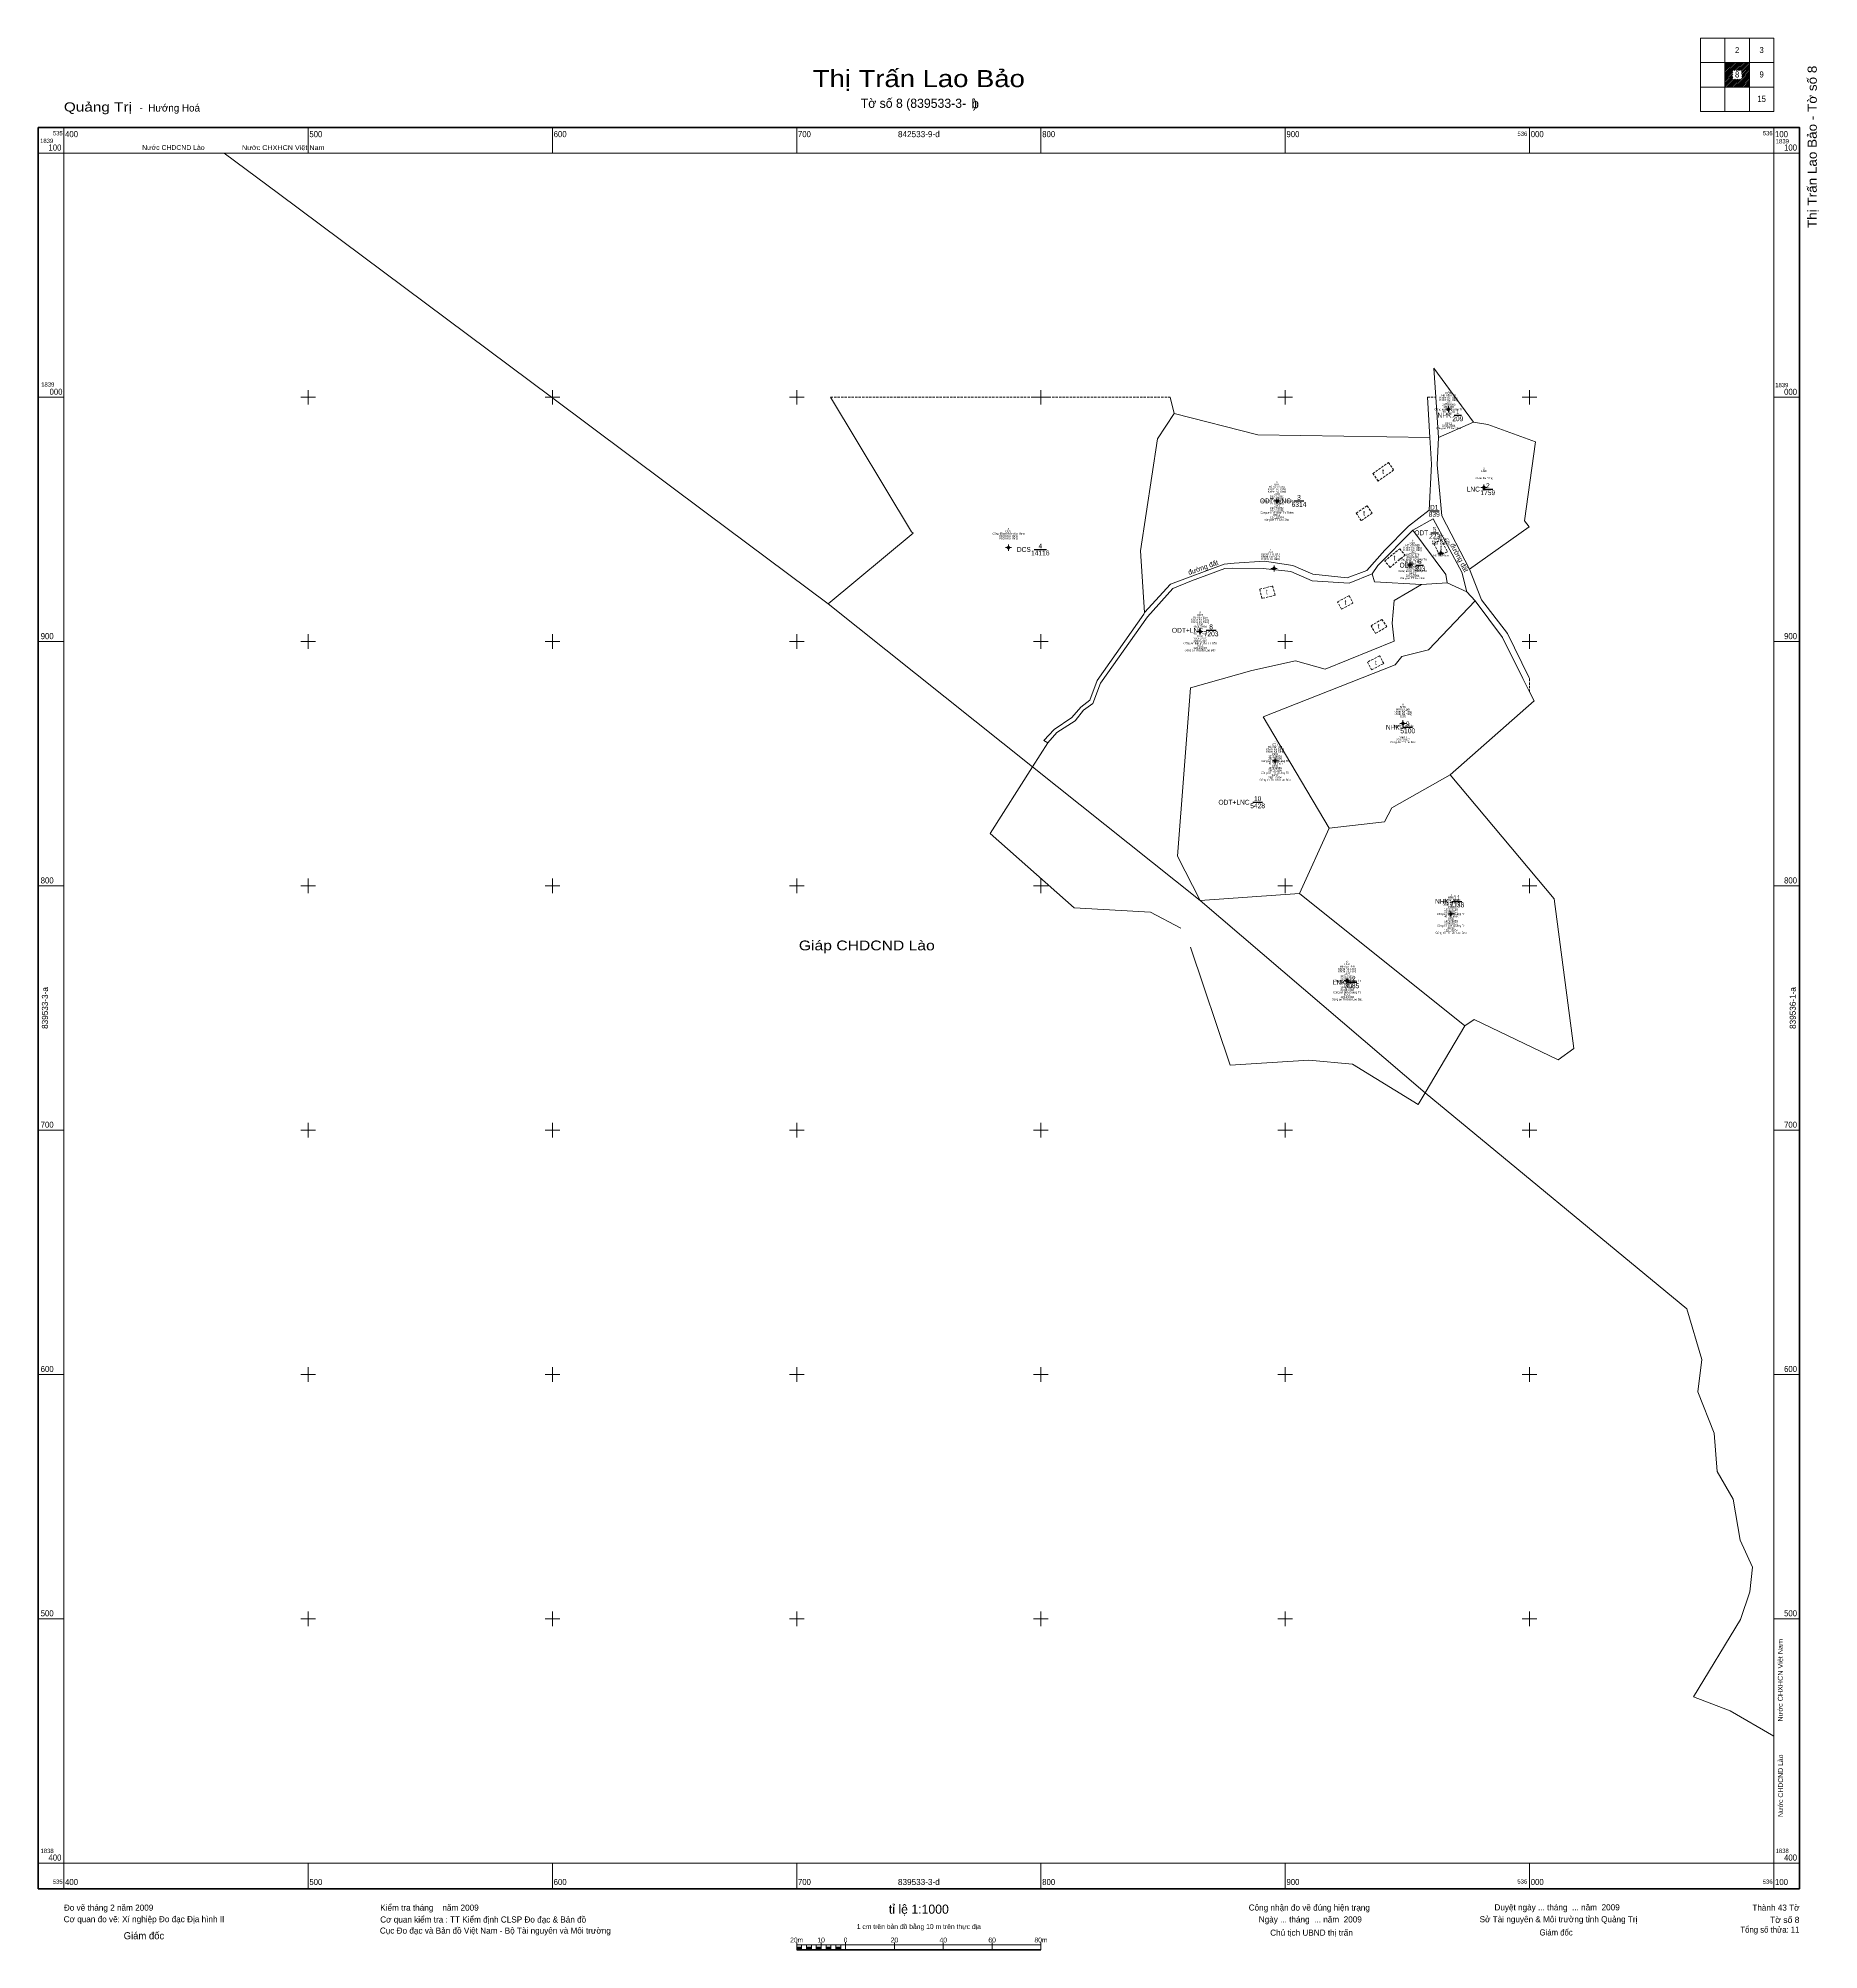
# Model space of a CAD drawing. Header units: metres. Extents: x 535390 to 536118, y 1838364 to 1839147.
import ezdxf
from ezdxf.enums import TextEntityAlignment as Align

# ---------------------------------------------------------------- set-up
doc = ezdxf.new("R2010")
doc.units = ezdxf.units.M
doc.header["$LTSCALE"] = 0.32
doc.header["$PDMODE"] = 32
doc.header["$PDSIZE"] = 0.16
doc.linetypes.add('MEDIUM_DASHED', pattern=[4.5, 3, -1.5])
for name, color, linetype, lineweight in [('10', 7, 'Continuous', 13), ('11', 7, 'Continuous', 13), ('13', 7, 'Continuous', 25), ('14', 7, 'MEDIUM_DASHED', 13), ('23', 7, 'Continuous', 13), ('25', 7, 'MEDIUM_DASHED', 13), ('40', 7, 'Continuous', 13), ('63', 7, 'Continuous', 13)]:
    doc.layers.add(name, color=color, linetype=linetype, lineweight=lineweight)
for name, color, linetype in [('15', 7, 'Continuous'), ('16', 7, 'Continuous'), ('28', 7, 'Continuous'), ('41', 7, 'Continuous'), ('58', 7, 'Continuous')]:
    doc.layers.add(name, color=color, linetype=linetype)

msp = doc.modelspace()

# ---------------------------------------------------------------- hatches: boundary and pattern name
at = {"layer": '11'}
for points in [[(535967.01, 1838995.1, 1), (535966.71, 1838995.1, 1)], [(535981.5, 1838963.11, 1), (535981.2, 1838963.11, 1)], [(535896.71, 1838957.6, 1), (535896.41, 1838957.6, 1)], [(535786.82, 1838938.47, 1), (535786.52, 1838938.47, 1)], [(535895.55, 1838929.97, 1), (535895.25, 1838929.97, 1)], [(535951.17, 1838931.38, 1), (535950.87, 1838931.38, 1)], [(535963.87, 1838936.24, 1), (535963.57, 1838936.24, 1)], [(535865.29, 1838904.15, 1), (535864.99, 1838904.15, 1)], [(535948.33, 1838866.54, 1), (535948.03, 1838866.54, 1)], [(535895.97, 1838851.13, 1), (535895.67, 1838851.13, 1)], [(535967.99, 1838788.51, 1), (535967.69, 1838788.51, 1)], [(535925.49, 1838761.14, 1), (535925.19, 1838761.14, 1)]]:
    msp.add_hatch(color=256, dxfattribs=at).paths.add_polyline_path(points)
at = {"layer": '63'}
for points in [[(535700, 1838364.5), (535700, 1838365.5), (535702, 1838365.5), (535702, 1838364.5)], [(535704, 1838364.5), (535704, 1838365.5), (535706, 1838365.5), (535706, 1838364.5)], [(535708, 1838364.5), (535708, 1838365.5), (535710, 1838365.5), (535710, 1838364.5)], [(535712, 1838364.5), (535712, 1838365.5), (535714, 1838365.5), (535714, 1838364.5)], [(535716, 1838364.5), (535716, 1838365.5), (535718, 1838365.5), (535718, 1838364.5)]]:
    msp.add_hatch(color=256, dxfattribs=at).paths.add_polyline_path(points)

# ---------------------------------------------------------------- linework, layer by layer
at = {"layer": '10'}
for p, q in [((535960.88, 1839011.97), (535977.01, 1838989.83)), ((535854.45, 1838993.37), (535852.91, 1839000)), ((535854.45, 1838993.37), (535888.76, 1838984.59)), ((535958.17, 1839000), (535959.17, 1838983.56)), ((535959.17, 1838983.56), (535888.76, 1838984.59)), ((535962.7, 1838983.51), (535977.01, 1838989.83)), ((535975.35, 1838929.63), (535999.87, 1838946.96)), ((535712.84, 1838915.47), (535747.69, 1838944.41)), ((535966.28, 1838924.11), (535955.75, 1838923.37)), ((535966.28, 1838924.11), (535974.38, 1838920.4)), ((535974.38, 1838920.4), (535972.28, 1838928.44)), ((535977.73, 1838916.72), (535974.38, 1838920.4)), ((536001.89, 1838875.73), (535967.54, 1838845.53)), ((536001.89, 1838875.73), (536000, 1838879.48)), ((535801.11, 1838859.53), (535802.78, 1838858.61)), ((535796.52, 1838848.78), (535802.78, 1838858.61)), ((536010.03, 1838794.75), (535967.54, 1838845.53)), ((535918.02, 1838823.65), (535905.76, 1838796.86)), ((535865.13, 1838794.09), (535905.76, 1838796.86)), ((535973.51, 1838742.68), (535905.76, 1838796.86)), ((536010.03, 1838794.75), (536018.14, 1838733.38)), ((535973.51, 1838742.68), (535957.21, 1838715.23))]:
    msp.add_line(p, q, dxfattribs=at)
for points in [[(535962.7, 1838983.51), (535961.65, 1839000), (535960.88, 1839011.97)], [(535747.69, 1838944.41), (535747, 1838945), (535713.83, 1839000)], [(535842.34, 1838911.89), (535840.7, 1838937.11), (535847.74, 1838982.98), (535854.45, 1838993.37)], [(535977.01, 1838989.83), (535982.96, 1838988.94), (536002.46, 1838981.75)], [(535842.34, 1838911.89), (535852.96, 1838923.51), (535874.96, 1838931.68), (535879.08, 1838932.07), (535891.5, 1838932.99), (535903.16, 1838931.11), (535911.22, 1838927.59), (535925.37, 1838926.1), (535933.36, 1838929.15), (535940.74, 1838937.48), (535950.49, 1838947.32), (535958.88, 1838953.8), (535959.84, 1838972.6), (535959.17, 1838983.56)], [(535975.35, 1838929.63), (535964.15, 1838951.51), (535962.17, 1838972.35), (535962.7, 1838983.51)], [(535999.87, 1838946.96), (535997.99, 1838949.47), (536002.46, 1838981.75)], [(535952.28, 1838945.66), (535937.9, 1838931.18), (535935.6, 1838927.75)], [(535952.28, 1838945.66), (535960.51, 1838950.25), (535972.28, 1838928.44)], [(535952.28, 1838945.66), (535965.72, 1838927.47), (535966.28, 1838924.11)], [(535935.6, 1838927.75), (535926.17, 1838923.88), (535911.03, 1838924.95), (535902.34, 1838928.7), (535890.95, 1838929.88), (535878.6, 1838930.09), (535875.32, 1838929.89), (535861.68, 1838924.88), (535853.93, 1838921.77), (535843.64, 1838910.18), (535824.34, 1838883.01), (535821.26, 1838874.68), (535817.46, 1838871.88), (535813.99, 1838867.61), (535806.53, 1838862.77), (535802.78, 1838858.61)], [(535955.75, 1838923.37), (535944.54, 1838916.79), (535943.72, 1838907.58), (535944.63, 1838900.21), (535916.39, 1838888.76), (535904.16, 1838892.12), (535886.35, 1838888.11), (535861.25, 1838881.07)], [(535935.6, 1838927.75), (535936.59, 1838924.41), (535955.75, 1838923.37)], [(535975.35, 1838929.63), (535980.28, 1838917.11), (535991.04, 1838903.3), (535999.65, 1838885.51), (536000, 1838884.85)], [(535977.73, 1838916.72), (535958.67, 1838896.68), (535947.65, 1838893.97), (535944.95, 1838890.51), (535891.01, 1838869.15), (535918.02, 1838823.65)], [(536000, 1838879.48), (535997.28, 1838884.87), (535988.99, 1838901.74), (535977.73, 1838916.72)], [(535842.34, 1838911.89), (535842.14, 1838911.29), (535822.93, 1838884.06), (535819.98, 1838876.09), (535816.28, 1838873.15), (535812.66, 1838868.95), (535805.33, 1838863.98), (535801.11, 1838859.53)], [(535865.13, 1838794.09), (535855.93, 1838812.16), (535861.25, 1838881.07)], [(535857.29, 1838782.68), (535844.81, 1838789.21), (535813.54, 1838791.07), (535779.13, 1838821.46), (535796.52, 1838848.78)], [(535967.54, 1838845.53), (535943.69, 1838831.97), (535940.65, 1838826.26), (535918.02, 1838823.65)], [(535861.18, 1838774.95), (535877.44, 1838726.64), (535909.61, 1838728.72), (535927.5, 1838727.03)], [(535973.51, 1838742.68), (535977.32, 1838745.29), (536011.68, 1838728.77), (536018.14, 1838733.38)], [(535957.21, 1838715.23), (535954.41, 1838710.5), (535927.5, 1838727.03)]]:
    msp.add_lwpolyline(points, dxfattribs=at)
at = {"layer": '11'}
for p, q in [((535966.24, 1838995.1), (535965.61, 1838995.1)), ((535966.86, 1838996.35), (535966.86, 1838995.72)), ((535966.86, 1838994.48), (535966.86, 1838993.85)), ((535968.11, 1838995.1), (535967.48, 1838995.1)), ((535980.72, 1838963.11), (535980.1, 1838963.11)), ((535981.35, 1838964.36), (535981.35, 1838963.74)), ((535981.35, 1838962.48), (535981.35, 1838961.86)), ((535982.6, 1838963.11), (535981.98, 1838963.11)), ((535895.94, 1838957.6), (535895.31, 1838957.6)), ((535896.56, 1838958.85), (535896.56, 1838958.22)), ((535896.56, 1838956.98), (535896.56, 1838956.35)), ((535897.81, 1838957.6), (535897.19, 1838957.6)), ((535786.05, 1838938.47), (535785.42, 1838938.47)), ((535786.67, 1838939.72), (535786.67, 1838939.1)), ((535786.67, 1838937.84), (535786.67, 1838937.22)), ((535787.92, 1838938.47), (535787.3, 1838938.47)), ((535894.78, 1838929.97), (535894.15, 1838929.97)), ((535895.4, 1838931.22), (535895.4, 1838930.6)), ((535896.65, 1838929.97), (535896.02, 1838929.97)), ((535950.4, 1838931.38), (535949.77, 1838931.38)), ((535951.02, 1838932.63), (535951.02, 1838932)), ((535951.02, 1838930.76), (535951.02, 1838930.13)), ((535952.27, 1838931.38), (535951.64, 1838931.38)), ((535963.1, 1838936.24), (535962.47, 1838936.24)), ((535963.72, 1838937.49), (535963.72, 1838936.86)), ((535963.72, 1838935.62), (535963.72, 1838934.99)), ((535964.97, 1838936.24), (535964.34, 1838936.24)), ((535895.4, 1838929.34), (535895.4, 1838928.72)), ((535864.52, 1838904.15), (535863.89, 1838904.15)), ((535865.14, 1838905.4), (535865.14, 1838904.78)), ((535865.14, 1838903.52), (535865.14, 1838902.9)), ((535866.39, 1838904.15), (535865.76, 1838904.15)), ((535948.18, 1838867.79), (535948.18, 1838867.16)), ((535947.56, 1838866.54), (535946.93, 1838866.54)), ((535948.18, 1838865.92), (535948.18, 1838865.29)), ((535949.43, 1838866.54), (535948.81, 1838866.54)), ((535895.82, 1838852.38), (535895.82, 1838851.76)), ((535895.19, 1838851.13), (535894.57, 1838851.13)), ((535895.82, 1838850.5), (535895.82, 1838849.88)), ((535897.07, 1838851.13), (535896.44, 1838851.13)), ((535967.84, 1838789.76), (535967.84, 1838789.14)), ((535967.22, 1838788.51), (535966.59, 1838788.51)), ((535967.84, 1838787.88), (535967.84, 1838787.26)), ((535969.09, 1838788.51), (535968.46, 1838788.51)), ((535924.72, 1838761.14), (535924.09, 1838761.14)), ((535925.34, 1838762.39), (535925.34, 1838761.76)), ((535925.34, 1838760.52), (535925.34, 1838759.89)), ((535926.59, 1838761.14), (535925.96, 1838761.14))]:
    msp.add_line(p, q, dxfattribs=at)
for points in [[(535966.86, 1838995.72), (535966.24, 1838995.1), (535966.86, 1838994.48), (535967.48, 1838995.1)], [(535981.35, 1838963.74), (535980.72, 1838963.11), (535981.35, 1838962.48), (535981.98, 1838963.11)], [(535896.56, 1838958.22), (535895.94, 1838957.6), (535896.56, 1838956.98), (535897.19, 1838957.6)], [(535786.67, 1838939.1), (535786.05, 1838938.47), (535786.67, 1838937.84), (535787.3, 1838938.47)], [(535895.4, 1838930.6), (535894.78, 1838929.97), (535895.4, 1838929.34), (535896.02, 1838929.97)], [(535951.02, 1838932), (535950.4, 1838931.38), (535951.02, 1838930.76), (535951.64, 1838931.38)], [(535963.72, 1838936.86), (535963.1, 1838936.24), (535963.72, 1838935.62), (535964.34, 1838936.24)], [(535865.14, 1838904.78), (535864.52, 1838904.15), (535865.14, 1838903.52), (535865.76, 1838904.15)], [(535948.18, 1838867.16), (535947.56, 1838866.54), (535948.18, 1838865.92), (535948.81, 1838866.54)], [(535895.82, 1838851.76), (535895.19, 1838851.13), (535895.82, 1838850.5), (535896.44, 1838851.13)], [(535967.84, 1838789.14), (535967.22, 1838788.51), (535967.84, 1838787.88), (535968.46, 1838788.51)], [(535925.34, 1838761.76), (535924.72, 1838761.14), (535925.34, 1838760.52), (535925.96, 1838761.14)]]:
    msp.add_lwpolyline(points, close=True, dxfattribs=at)
for centre in [(535966.86, 1838995.1), (535981.35, 1838963.11), (535896.56, 1838957.6), (535786.67, 1838938.47), (535895.4, 1838929.97), (535951.02, 1838931.38), (535963.72, 1838936.24), (535865.14, 1838904.15), (535948.18, 1838866.54), (535895.82, 1838851.13), (535967.84, 1838788.51), (535925.34, 1838761.14)]:
    msp.add_circle(centre, 0.15, dxfattribs=at)
at = {"layer": '13'}
for p, q in [((535969.12, 1838992.68), (535972.12, 1838992.68)), ((535980.9, 1838962.41), (535984.91, 1838962.41)), ((535903.61, 1838957.6), (535907.62, 1838957.6)), ((535959.23, 1838953.55), (535963.04, 1838953.55)), ((535797.19, 1838937.72), (535802.27, 1838937.72)), ((535959.63, 1838944.53), (535962.66, 1838944.53)), ((535953.55, 1838931.3), (535956.58, 1838931.3)), ((535867.62, 1838904.62), (535871.66, 1838904.62)), ((535948.1, 1838864.92), (535952.14, 1838864.92)), ((535886.66, 1838834.25), (535890.7, 1838834.25)), ((535968.22, 1838793.67), (535972.26, 1838793.67)), ((535925.26, 1838760.54), (535929.31, 1838760.54))]:
    msp.add_line(p, q, dxfattribs=at)
at = {"layer": '14'}
for points in [[(535942.23, 1838973.32), (535944.36, 1838970.26), (535938.01, 1838965.73), (535935.84, 1838968.76)], [(535935.54, 1838952.54), (535931.11, 1838949.52), (535929.06, 1838952.59), (535933.49, 1838955.58)], [(535946.83, 1838938.02), (535949.08, 1838935.43), (535942.88, 1838930.4), (535940.73, 1838933.03)], [(535963.9, 1838941.69), (535966.4, 1838936.78), (535963.19, 1838935.37), (535960.78, 1838940.1)], [(535894.83, 1838922.77), (535895.86, 1838919.01), (535890.46, 1838917.68), (535889.53, 1838921.46)], [(535926.2, 1838918.82), (535927.69, 1838915.74), (535923, 1838913.27), (535921.4, 1838916.26)], [(535939.58, 1838909.12), (535941.64, 1838906.1), (535936.98, 1838903.36), (535935.13, 1838906.5)], [(535940.31, 1838891.03), (535938.64, 1838894.2), (535933.69, 1838891.65), (535935.33, 1838888.46)]]:
    msp.add_lwpolyline(points, close=True, dxfattribs=at)
at = {"layer": '23'}
for p, q in [((535958.17, 1839000), (535959.17, 1838983.56)), ((535974.38, 1838920.4), (535972.28, 1838928.44)), ((535977.73, 1838916.72), (535974.38, 1838920.4)), ((536001.89, 1838875.73), (536000, 1838879.48)), ((535801.11, 1838859.53), (535802.78, 1838858.61))]:
    msp.add_line(p, q, dxfattribs=at)
for points in [[(535962.7, 1838983.51), (535961.65, 1839000), (535960.88, 1839011.97)], [(535842.34, 1838911.89), (535852.96, 1838923.51), (535874.96, 1838931.68), (535879.08, 1838932.07), (535891.5, 1838932.99), (535903.16, 1838931.11), (535911.22, 1838927.59), (535925.37, 1838926.1), (535933.36, 1838929.15), (535940.74, 1838937.48), (535950.49, 1838947.32), (535958.88, 1838953.8), (535959.84, 1838972.6), (535959.17, 1838983.56)], [(535975.35, 1838929.63), (535964.15, 1838951.51), (535962.17, 1838972.35), (535962.7, 1838983.51)], [(535952.28, 1838945.66), (535937.9, 1838931.18), (535935.6, 1838927.75)], [(535952.28, 1838945.66), (535960.51, 1838950.25), (535972.28, 1838928.44)], [(535935.6, 1838927.75), (535926.17, 1838923.88), (535911.03, 1838924.95), (535902.34, 1838928.7), (535890.95, 1838929.88), (535878.6, 1838930.09), (535875.32, 1838929.89), (535861.68, 1838924.88), (535853.93, 1838921.77), (535843.64, 1838910.18), (535824.34, 1838883.01), (535821.26, 1838874.68), (535817.46, 1838871.88), (535813.99, 1838867.61), (535806.53, 1838862.77), (535802.78, 1838858.61)], [(535975.35, 1838929.63), (535980.28, 1838917.11), (535991.04, 1838903.3), (535999.65, 1838885.51), (536000, 1838884.85)], [(536000, 1838879.48), (535997.28, 1838884.87), (535988.99, 1838901.74), (535977.73, 1838916.72)], [(535842.34, 1838911.89), (535842.14, 1838911.29), (535822.93, 1838884.06), (535819.98, 1838876.09), (535816.28, 1838873.15), (535812.66, 1838868.95), (535805.33, 1838863.98), (535801.11, 1838859.53)]]:
    msp.add_lwpolyline(points, dxfattribs=at)
at = {"layer": '25'}
for p, q in [((535713.83, 1839000), (535852.91, 1839000)), ((535958.17, 1839000), (535961.65, 1839000)), ((536000, 1838879.48), (536000, 1838884.85))]:
    msp.add_line(p, q, dxfattribs=at)
at = {"layer": '40'}
msp.add_lwpolyline([(535465.66, 1839100), (535487.88, 1839083.41), (535599.61, 1839000), (535662.9, 1838952.75), (535712.84, 1838915.47), (535796.52, 1838848.78), (535865.13, 1838794.09), (535957.21, 1838715.23), (536064.43, 1838626.88), (536070.49, 1838606.12), (536068.87, 1838592.91), (536075.52, 1838575.98), (536076.74, 1838560.25), (536083.35, 1838548.94), (536086.27, 1838532.2), (536091.24, 1838521.12), (536090.22, 1838510.97), (536086.3, 1838499.64), (536067.18, 1838468.1), (536082.12, 1838462.29), (536100, 1838451.99)], dxfattribs=at)
at = {"layer": '63'}
for p, q in [((536080, 1839117), (536080, 1839147)), ((536090, 1839117), (536090, 1839147)), ((536070, 1839137), (536100, 1839137)), ((536080, 1839136.29), (536080.71, 1839137)), ((536080, 1839135.59), (536081.41, 1839137)), ((536080, 1839134.88), (536082.12, 1839137)), ((536080, 1839134.17), (536082.83, 1839137)), ((536080, 1839133.46), (536083.54, 1839137)), ((536080, 1839132.76), (536084.24, 1839137)), ((536080, 1839132.05), (536084.95, 1839137)), ((536080, 1839131.34), (536085.66, 1839137)), ((536080, 1839130.64), (536086.36, 1839137)), ((536083.82, 1839133.75), (536087.07, 1839137)), ((536084.53, 1839133.75), (536087.78, 1839137)), ((536085.24, 1839133.75), (536088.49, 1839137)), ((536085.94, 1839133.75), (536089.19, 1839137)), ((536086.65, 1839133.75), (536089.9, 1839137)), ((536086.75, 1839133.14), (536090, 1839136.39)), ((536086.75, 1839130.32), (536090, 1839133.56)), ((536086.82, 1839132.52), (536090, 1839135.69)), ((536086.84, 1839131.82), (536090, 1839134.98)), ((536086.9, 1839131.17), (536090, 1839134.27)), ((536070, 1839127), (536100, 1839127)), ((536080, 1839129.93), (536083.25, 1839133.18)), ((536080, 1839129.22), (536083.22, 1839132.44)), ((536080, 1839128.52), (536083.12, 1839131.64)), ((536080, 1839127.81), (536083.22, 1839131.02)), ((536080, 1839127.1), (536083.25, 1839130.35)), ((536080.61, 1839127), (536083.86, 1839130.25)), ((536081.31, 1839127), (536084.56, 1839130.25)), ((536082.02, 1839127), (536085.27, 1839130.25)), ((536082.73, 1839127), (536085.98, 1839130.25)), ((536083.44, 1839127), (536086.68, 1839130.25)), ((536084.14, 1839127), (536090, 1839132.86)), ((536084.85, 1839127), (536090, 1839132.15)), ((536085.56, 1839127), (536090, 1839131.44)), ((536086.26, 1839127), (536090, 1839130.74)), ((536086.97, 1839127), (536090, 1839130.03)), ((536087.68, 1839127), (536090, 1839129.32)), ((536088.38, 1839127), (536090, 1839128.62)), ((536089.09, 1839127), (536090, 1839127.91)), ((536089.8, 1839127), (536090, 1839127.2)), ((535400, 1839100), (535400, 1839110.5)), ((535500, 1839100), (535500, 1839110.5)), ((535600, 1839100), (535600, 1839110.5)), ((535700, 1839100), (535700, 1839110.5)), ((535800, 1839100), (535800, 1839110.5)), ((535900, 1839100), (535900, 1839110.5)), ((536000, 1839100), (536000, 1839110.5)), ((536100, 1839100), (536100, 1839110.5)), ((535400, 1839100), (535389.5, 1839100)), ((536100, 1839100), (536110.5, 1839100)), ((535500, 1838997), (535500, 1839003)), ((535600, 1838997), (535600, 1839003)), ((535700, 1838997), (535700, 1839003)), ((535800, 1838997), (535800, 1839003)), ((535900, 1838997), (535900, 1839003)), ((536000, 1838997), (536000, 1839003)), ((535400, 1839000), (535389.5, 1839000)), ((535497, 1839000), (535503, 1839000)), ((535597, 1839000), (535603, 1839000)), ((535697, 1839000), (535703, 1839000)), ((535797, 1839000), (535803, 1839000)), ((535897, 1839000), (535903, 1839000)), ((535997, 1839000), (536003, 1839000)), ((536100, 1839000), (536110.5, 1839000)), ((535400, 1838900), (535389.5, 1838900)), ((535497, 1838900), (535503, 1838900)), ((535500, 1838897), (535500, 1838903)), ((535597, 1838900), (535603, 1838900)), ((535600, 1838897), (535600, 1838903)), ((535697, 1838900), (535703, 1838900)), ((535700, 1838897), (535700, 1838903)), ((535797, 1838900), (535803, 1838900)), ((535800, 1838897), (535800, 1838903)), ((535897, 1838900), (535903, 1838900)), ((535900, 1838897), (535900, 1838903)), ((535997, 1838900), (536003, 1838900)), ((536000, 1838897), (536000, 1838903)), ((536100, 1838900), (536110.5, 1838900)), ((535400, 1838800), (535389.5, 1838800)), ((535497, 1838800), (535503, 1838800)), ((535500, 1838797), (535500, 1838803)), ((535597, 1838800), (535603, 1838800)), ((535600, 1838797), (535600, 1838803)), ((535697, 1838800), (535703, 1838800)), ((535700, 1838797), (535700, 1838803)), ((535797, 1838800), (535803, 1838800)), ((535800, 1838797), (535800, 1838803)), ((535897, 1838800), (535903, 1838800)), ((535900, 1838797), (535900, 1838803)), ((535997, 1838800), (536003, 1838800)), ((536000, 1838797), (536000, 1838803)), ((536100, 1838800), (536110.5, 1838800)), ((535500, 1838697), (535500, 1838703)), ((535600, 1838697), (535600, 1838703)), ((535700, 1838697), (535700, 1838703)), ((535800, 1838697), (535800, 1838703)), ((535900, 1838697), (535900, 1838703)), ((536000, 1838697), (536000, 1838703)), ((535400, 1838700), (535389.5, 1838700)), ((535497, 1838700), (535503, 1838700)), ((535597, 1838700), (535603, 1838700)), ((535697, 1838700), (535703, 1838700)), ((535797, 1838700), (535803, 1838700)), ((535897, 1838700), (535903, 1838700)), ((535997, 1838700), (536003, 1838700)), ((536100, 1838700), (536110.5, 1838700)), ((535500, 1838597), (535500, 1838603)), ((535600, 1838597), (535600, 1838603)), ((535700, 1838597), (535700, 1838603)), ((535800, 1838597), (535800, 1838603)), ((535900, 1838597), (535900, 1838603)), ((536000, 1838597), (536000, 1838603)), ((535400, 1838600), (535389.5, 1838600)), ((535497, 1838600), (535503, 1838600)), ((535597, 1838600), (535603, 1838600)), ((535697, 1838600), (535703, 1838600)), ((535797, 1838600), (535803, 1838600)), ((535897, 1838600), (535903, 1838600)), ((535997, 1838600), (536003, 1838600)), ((536100, 1838600), (536110.5, 1838600)), ((535400, 1838500), (535389.5, 1838500)), ((535497, 1838500), (535503, 1838500)), ((535500, 1838497), (535500, 1838503)), ((535597, 1838500), (535603, 1838500)), ((535600, 1838497), (535600, 1838503)), ((535697, 1838500), (535703, 1838500)), ((535700, 1838497), (535700, 1838503)), ((535797, 1838500), (535803, 1838500)), ((535800, 1838497), (535800, 1838503)), ((535897, 1838500), (535903, 1838500)), ((535900, 1838497), (535900, 1838503)), ((535997, 1838500), (536003, 1838500)), ((536000, 1838497), (536000, 1838503)), ((536100, 1838500), (536110.5, 1838500)), ((535400, 1838400), (535389.5, 1838400)), ((535400, 1838400), (535400, 1838389.5)), ((535500, 1838400), (535500, 1838389.5)), ((535600, 1838400), (535600, 1838389.5)), ((535700, 1838400), (535700, 1838389.5)), ((535800, 1838400), (535800, 1838389.5)), ((535900, 1838400), (535900, 1838389.5)), ((536000, 1838400), (536000, 1838389.5)), ((536100, 1838400), (536100, 1838389.5)), ((536100, 1838400), (536110.5, 1838400)), ((535700, 1838364.5), (535700, 1838367.5)), ((535700, 1838366.5), (535800, 1838366.5)), ((535702, 1838364.5), (535702, 1838366.5)), ((535704, 1838364.5), (535704, 1838366.5)), ((535706, 1838364.5), (535706, 1838366.5)), ((535708, 1838364.5), (535708, 1838366.5)), ((535710, 1838364.5), (535710, 1838367.5)), ((535710, 1838364.5), (535710, 1838366.5)), ((535712, 1838364.5), (535712, 1838366.5)), ((535714, 1838364.5), (535714, 1838366.5)), ((535716, 1838364.5), (535716, 1838366.5)), ((535718, 1838364.5), (535718, 1838366.5)), ((535720, 1838364.5), (535720, 1838367.5)), ((535740, 1838364.5), (535740, 1838367.5)), ((535760, 1838364.5), (535760, 1838367.5)), ((535780, 1838364.5), (535780, 1838367.5)), ((535800, 1838364.5), (535800, 1838367.5))]:
    msp.add_line(p, q, dxfattribs=at)
at = {"layer": '63', "lineweight": 53}
msp.add_line((535700, 1838364.5), (535800, 1838364.5), dxfattribs=at)
at = {"layer": '63'}
for points in [[(536070, 1839117), (536100, 1839117), (536100, 1839147), (536070, 1839147)], [(535400, 1839100), (536100, 1839100), (536100, 1838400), (535400, 1838400)], [(535700, 1838364.5), (535700, 1838365.5), (535702, 1838365.5), (535702, 1838364.5)], [(535704, 1838364.5), (535704, 1838365.5), (535706, 1838365.5), (535706, 1838364.5)], [(535708, 1838364.5), (535708, 1838365.5), (535710, 1838365.5), (535710, 1838364.5)], [(535712, 1838364.5), (535712, 1838365.5), (535714, 1838365.5), (535714, 1838364.5)], [(535716, 1838364.5), (535716, 1838365.5), (535718, 1838365.5), (535718, 1838364.5)]]:
    msp.add_lwpolyline(points, close=True, dxfattribs=at)
at = {"layer": '63', "lineweight": 158}
msp.add_lwpolyline([(535389.5, 1839110.5), (536110.5, 1839110.5), (536110.5, 1838389.5), (535389.5, 1838389.5)], close=True, dxfattribs=at)
at = {"layer": '63'}
msp.add_point((536080, 1839137), dxfattribs=at)

# ---------------------------------------------------------------- texts
at = {"layer": '13'}
for s, width, p in [('NHK ', 0.8, (535968.74, 1838991.68)), ('LNC ', 0.8, (535980.4, 1838961.41)), ('ODT+LNC ', 0.85, (535903.11, 1838956.6)), ('ODT ', 0.8, (535959.25, 1838943.53)), ('DCS ', 0.8, (535796.55, 1838936.72)), ('ODT ', 0.8, (535953.17, 1838930.3)), ('ODT+LNC ', 0.85, (535867.11, 1838903.62)), ('NHK ', 0.8, (535947.6, 1838863.92)), ('ODT+LNC ', 0.85, (535886.16, 1838833.25)), ('NHK ', 0.8, (535967.72, 1838792.67)), ('LNK', 0.9, (535924.75, 1838759.54))]:
    msp.add_text(s, height=2, dxfattribs=dict(at, width=width)).set_placement(p, align=Align.RIGHT)
for s, width, p in [('1', 0.7, (535970.615, 1838993.12)), ('209', 0.85, (535970.615, 1838990.24)), ('1759', 0.85, (535982.905, 1838959.97)), ('2', 0.85, (535982.91, 1838962.85)), ('6314', 0.85, (535905.625, 1838955.16)), ('3', 0.85, (535905.61, 1838958.04)), ('D1', 0.8, (535960.985, 1838953.98)), ('839', 0.85, (535960.995, 1838951.1)), ('5', 0.85, (535961.14, 1838944.97)), ('4', 0.8, (535799.73, 1838938.16)), ('223', 0.85, (535961.135, 1838942.09)), ('14116', 0.85, (535799.715, 1838935.28)), ('393', 0.85, (535955.055, 1838928.86)), ('6', 0.85, (535955.07, 1838931.74)), ('8', 0.85, (535869.63, 1838905.06)), ('7203', 0.85, (535869.645, 1838902.18)), ('9', 0.8, (535950.13, 1838865.36)), ('5100', 0.85, (535950.125, 1838862.48)), ('10', 0.85, (535888.685, 1838834.69)), ('5428', 0.85, (535888.685, 1838831.81)), ('7138', 0.85, (535970.245, 1838791.23)), ('11', 0.8, (535970.25, 1838794.11)), ('3085', 0.85, (535927.275, 1838758.1)), ('12', 0.85, (535927.285, 1838760.98))]:
    msp.add_text(s, height=2, dxfattribs=dict(at, width=width)).set_placement(p, align=Align.CENTER)
at = {"layer": '15'}
for s, p in [('Khóm Ka Tăng', (535966.86, 1838999.5)), ('Công an tỉnh Quảng Trị', (535966.855, 1838994.7)), ('Khóm Ka Tăng', (535966.86, 1838998.54)), ('197059303', (535966.86, 1838996.62)), ('Hồ Thị Biu', (535966.86, 1838993.74)), ('1/5/1995', (535966.865, 1838995.66)), ('1970', (535966.855, 1838997.58)), ('Công an TT Lao Bảo', (535966.86, 1838987.02)), ('28/11/2004', (535966.86, 1838987.98)), ('Khóm Ka Tăng', (535896.56, 1838962)), ('Khóm Ka Tăng', (535896.56, 1838961.04)), ('Hồ Văn Sang', (535896.555, 1838962.96)), ('Khóm Ka Tăng', (535981.35, 1838966.55)), ('Công an tỉnh Bình Trị Thiên', (535896.56, 1838957.2)), ('Công an tinh Bình Trị Thiên', (535896.56, 1838952.4)), ('190452663', (535896.56, 1838959.12)), ('190452662', (535896.56, 1838954.32)), ('10/10/1986', (535896.565, 1838958.16)), ('10/10/1986', (535896.565, 1838953.36)), ('Pi Ra Lâng', (535896.555, 1838956.24)), ('1939', (535896.555, 1838960.08)), ('DCS', (535786.68, 1838944.79)), ('công an TT Lao Bảo', (535896.555, 1838949.52)), ('12/11/2004', (535896.56, 1838950.48)), ('Cộng đồng Khóm Ka Tăng', (535786.68, 1838943.83)), ('Khóm Ka Tăng', (535786.68, 1838942.87)), ('Khóm Ka Tăng', (535786.68, 1838941.91)), ('7', (535893.96, 1838937.3)), ('Khóm Ka Tăng', (535952.11, 1838938.1)), ('Khóm Ka Tăng', (535952.11, 1838937.14)), ('Hồ Văn Mặt', (535952.11, 1838939.06)), ('Khóm Ka Tăng', (535963.72, 1838940.64)), ('Khóm Ka Tăng', (535963.72, 1838939.68)), ('Hồ Văn Tầm', (535963.72, 1838941.6)), ('Khóm Tây Chín', (535893.965, 1838934.42)), ('Khóm Ka Tăng', (535893.96, 1838933.46)), ('DGT', (535893.96, 1838936.34)), ('Công an tỉnh Quảng Trị', (535952.105, 1838933.3)), ('Hồ Thị Tham', (535952.115, 1838932.34)), ('197234576', (535952.105, 1838935.22)), ('197234566', (535952.105, 1838930.42)), ('26/2/2006', (535952.105, 1838934.26)), ('26/2/2006', (535952.105, 1838929.46)), ('Hồ Thị Phen', (535963.725, 1838934.88)), ('Công an tỉnh Quảng Trị', (535952.105, 1838928.5)), ('Công an TT Lao Bảo', (535952.11, 1838925.62)), ('28/11/2004', (535952.11, 1838926.58)), ('Khóm Ka Tăng', (535865.14, 1838908.55)), ('Khóm Ka Tăng', (535865.14, 1838907.59)), ('Hồ Văn Yên', (535865.145, 1838909.51)), ('190452809', (535865.145, 1838905.67)), ('1930', (535865.135, 1838906.63)), ('Công An tỉnh Bình Trị Thiên', (535865.145, 1838898.95)), ('Hồ Thị Huối', (535865.14, 1838902.79)), ('15/10/1987', (535865.14, 1838899.91)), ('190452820', (535865.145, 1838900.87)), ('1959', (535865.135, 1838901.83)), ('Công an Thị trấn Lao Bảo', (535865.145, 1838896.07)), ('12/11/2004', (535865.14, 1838897.03)), ('Khóm Ka Tăng', (535948.18, 1838870.94)), ('Khóm Ka Tăng', (535948.18, 1838869.98)), ('Hồ Ka Lom', (535948.175, 1838871.9)), ('Nguyễn Thị Thảo', (535948.18, 1838865.18)), ('25/12/2007', (535948.18, 1838859.42)), ('Công an tỉnh Quảng Trị', (535895.815, 1838850.73)), ('Khóm Ka Tăng', (535895.82, 1838855.53)), ('Khóm Ka Tăng', (535895.82, 1838854.57)), ('Hồ Văn Mặt', (535895.82, 1838856.49)), ('26/02/2006', (535895.825, 1838851.69)), ('197234576', (535895.815, 1838852.65)), ('Công An TT Lao Bảo', (535948.175, 1838858.46)), ('Công an Thị trấn Lao Bảo', (535895.825, 1838843.05)), ('Công an tỉnh Quảng Trị', (535895.815, 1838845.93)), ('Hồ Thị Than', (535895.825, 1838849.77)), ('28/11/2004', (535895.82, 1838844.01)), ('26/02/2006', (535895.825, 1838846.89)), ('197234566', (535895.815, 1838847.85)), ('Công an tỉnh Quảng Trị', (535967.835, 1838788.11)), ('Khóm Ka Tăng', (535967.84, 1838792.91)), ('Khóm Ka Tăng', (535967.84, 1838791.95)), ('Hồ Văn Khon', (535967.84, 1838793.87)), ('21/08/2002', (535967.84, 1838789.07)), ('197174288', (535967.835, 1838790.03)), ('1986', (535967.845, 1838790.99)), ('Công an Thị trấn Lao Bảo', (535967.845, 1838780.43)), ('Công an tỉnh Quảng Trị', (535967.835, 1838783.31)), ('Hồ Thị Nhứt', (535967.835, 1838787.15)), ('21/08/2002', (535967.84, 1838784.27)), ('12/11/2004', (535967.84, 1838781.39)), ('197174259', (535967.845, 1838785.23)), ('Khóm Ka Tăng', (535925.33, 1838765.64)), ('Khóm Ka Tăng', (535925.33, 1838764.68)), ('Hồ Văn Phổ', (535925.335, 1838766.6)), ('Công an tỉnh Quảng Trị', (535925.325, 1838760.84)), ('22/08/2002', (535925.33, 1838761.8)), ('21/08/2002', (535925.33, 1838757)), ('197174240', (535925.335, 1838762.76)), ('Hồ Thị Nu', (535925.33, 1838759.88)), ('1976', (535925.335, 1838763.72)), ('Công an Thị trấn Lao Bảo', (535925.335, 1838753.16)), ('Công an tỉnh Quảng Trị', (535925.325, 1838756.04)), ('12/11/2004', (535925.33, 1838754.12))]:
    msp.add_text(s, height=0.8, dxfattribs=at).set_placement(p, align=Align.CENTER)
for s, width, p in [('Hồ Văn Phĩ', 1.05, (535966.865, 1839000.46)), ('NHK', 1.15, (535966.86, 1839001.42)), ('1', 0.75, (535966.865, 1839002.38)), ('1972', 0.95, (535966.86, 1838992.78)), ('89/11', 0.95, (535966.86, 1838988.94)), ('LNC', 1.05, (535981.35, 1838969.43)), ('2', 0.85, (535981.35, 1838970.39)), ('ODT', 1.05, (535896.56, 1838963.92)), ('3', 0.85, (535896.56, 1838964.88)), ('1941', 0.9, (535896.565, 1838955.28)), ('4', 0.9, (535786.68, 1838945.75)), ('88/11', 0.95, (535896.56, 1838951.44)), ('ODT', 1.05, (535952.11, 1838940.02)), ('6', 0.95, (535952.115, 1838940.98)), ('ODT', 1.05, (535963.72, 1838942.56)), ('5', 0.9, (535963.72, 1838943.52)), ('UBND Thị Trấn', 1.05, (535893.96, 1838935.38)), ('1982', 0.95, (535952.11, 1838936.18)), ('1983', 0.95, (535952.11, 1838931.38)), ('94/11', 0.95, (535952.11, 1838927.54)), ('ODT', 1.05, (535865.14, 1838910.47)), ('8', 0.95, (535865.145, 1838911.43)), ('86/11', 0.95, (535865.14, 1838897.99)), ('NHK', 1.15, (535948.18, 1838872.86)), ('1955', 0.95, (535948.18, 1838869.02)), ('9', 0.9, (535948.175, 1838873.82)), ('104/11', 0.95, (535948.18, 1838860.38)), ('1954', 0.95, (535948.18, 1838864.22)), ('ODT', 1.05, (535895.82, 1838857.45)), ('1982', 0.95, (535895.82, 1838853.61)), ('10', 0.95, (535895.82, 1838858.41)), ('94/11', 0.95, (535895.82, 1838844.97)), ('1983', 0.95, (535895.82, 1838848.81)), ('NHK', 1.15, (535967.84, 1838794.83)), ('11', 0.85, (535967.84, 1838795.79)), ('82/11', 0.95, (535967.84, 1838782.35)), ('1983', 0.95, (535967.84, 1838786.19)), ('LNK', 1.15, (535925.33, 1838767.56)), ('12', 0.9, (535925.335, 1838768.52)), ('197174241', 0.95, (535925.325, 1838757.96)), ('1972', 0.95, (535925.33, 1838758.92)), ('84/11', 0.95, (535925.33, 1838755.08))]:
    msp.add_text(s, height=0.8, dxfattribs=dict(at, width=width)).set_placement(p, align=Align.CENTER)
at = {"layer": '16'}
for p in [(535940.02, 1838968.68), (535932.26, 1838951.62), (535963.79, 1838937.47), (535944.65, 1838933.28), (535892.49, 1838919.36), (535924.61, 1838915.09), (535938.16, 1838905.36), (535937.12, 1838890.39)]:
    msp.add_text('t', height=2, dxfattribs=at).set_placement(p, align=Align.CENTER)
at = {"layer": '28'}
for rotation, p in [(297.56, (535970.389, 1838933.943)), (19.318, (535866.689, 1838929.416))]:
    msp.add_text('đường đất', height=2, rotation=rotation, dxfattribs=at).set_placement(p, align=Align.CENTER)
at = {"layer": '41', "width": 1.2}
msp.add_text('Giáp CHDCND Lào', height=4, dxfattribs=at).set_placement((535728.695, 1838773.63), align=Align.CENTER)
at = {"layer": '58'}
for s, width, p in [('Nước CHDCND Lào', 1.05, (535444.82, 1839101.27)), ('Nước CHXHCN Việt Nam', 1.1, (535489.805, 1839101.22))]:
    msp.add_text(s, height=2, dxfattribs=dict(at, width=width)).set_placement(p, align=Align.CENTER)
for s, width, p in [('Nước CHXHCN Việt Nam', 1.1, (536103.65, 1838474.815)), ('Nước CHDCND Lào', 1.05, (536103.77, 1838431.64))]:
    msp.add_text(s, height=2, rotation=90, dxfattribs=dict(at, width=width)).set_placement(p, align=Align.CENTER)
at = {"layer": '63'}
for s, height, width, p in [('2', 2.5, 0.85, (536084.985, 1839140.93)), ('3', 2.5, 0.9, (536094.99, 1839140.93)), ('Thị Trấn Lao Bảo', 7, 1.2, (535749.995, 1839127)), ('8', 2.5, 0.9, (536084.99, 1839130.93)), ('9', 2.5, 0.9, (536094.99, 1839130.93)), ('b', 3.75, 1.15, (535773.055, 1839118.34)), ('15', 2.5, 0.95, (536094.99, 1839120.93)), ('20m', 2, 0.95, (535700, 1838367.5)), ('10', 2, 0.95, (535709.995, 1838367.5)), ('0', 2, 0.9, (535720, 1838367.5)), ('20', 2, 0.95, (535739.995, 1838367.5)), ('40', 2, 0.95, (535759.995, 1838367.5)), ('60', 2, 0.95, (535779.995, 1838367.5)), ('80m', 2, 0.95, (535800, 1838367.5))]:
    msp.add_text(s, height=height, dxfattribs=dict(at, width=width)).set_placement(p, align=Align.CENTER)
at = {"layer": '63', "width": 1.1}
msp.add_text('Thị Trấn Lao Bảo - Tờ số 8 ', height=3.75, rotation=90, dxfattribs=at).set_placement((536117.57, 1839137.31), align=Align.RIGHT)
at = {"layer": '63'}
for s, height, width, p in [('Quảng Trị', 3.75, 1.25, (535400, 1839117)), ('1839', 1.75, 0.95, (535390.26, 1839104.12)), ('400', 2.5, 0.95, (535400.5, 1839106.5)), ('500', 2.5, 0.95, (535500.5, 1839106.5)), ('600', 2.5, 0.95, (535600.5, 1839106.5)), ('700', 2.5, 0.95, (535700.5, 1839106.5)), ('800', 2.5, 0.95, (535800.5, 1839106.5)), ('900', 2.5, 0.95, (535900.5, 1839106.5)), ('000', 2.5, 0.95, (536000.5, 1839106.5)), ('100', 2.5, 0.95, (536100.5, 1839106.5)), ('1839', 1.75, 0.95, (536100.8, 1839103.96)), ('1839', 1.75, 0.95, (535390.72, 1839004.38)), ('000', 2.5, 0.95, (535394.13, 1839001.01)), ('1839', 1.75, 0.95, (536100.58, 1839004.15)), ('900', 2.5, 0.95, (535390.5, 1838901)), ('800', 2.5, 0.95, (535390.5, 1838801)), ('700', 2.5, 0.95, (535390.5, 1838701)), ('600', 2.5, 0.95, (535390.5, 1838601)), ('500', 2.5, 0.95, (535390.5, 1838501)), ('1838', 1.75, 0.95, (535390.43, 1838404.11)), ('1838', 1.75, 0.95, (536100.73, 1838404.12)), ('400', 2.5, 0.95, (535400.5, 1838391)), ('500', 2.5, 0.95, (535500.5, 1838391)), ('600', 2.5, 0.95, (535600.5, 1838391)), ('700', 2.5, 0.95, (535700.5, 1838391)), ('800', 2.5, 0.95, (535800.5, 1838391)), ('900', 2.5, 0.95, (535900.5, 1838391)), ('000', 2.5, 0.95, (536000.5, 1838391)), ('100', 2.5, 0.95, (536100.5, 1838391)), ('Giám đốc ', 2.5, 0.95, (536004.08, 1838370.35))]:
    msp.add_text(s, height=height, dxfattribs=dict(at, width=width)).set_placement(p)
for s, height, p in [('  -  Hướng Hoá', 3, (535428.76, 1839117)), ('Đo vẽ tháng 2 năm 2009', 2.5, (535400, 1838380.5)), ('Kiểm tra tháng    năm 2009', 2.5, (535529.5, 1838380.5)), ('Cơ quan đo vẽ: Xí nghiệp Đo đạc Địa hình II', 2.5, (535399.92, 1838375.78)), ('Cơ quan kiểm tra : TT Kiểm định CLSP Đo đạc & Bản đồ', 2.5, (535529.5, 1838375.64)), ('Ngày ... tháng  ... năm  2009', 2.5, (535889.15, 1838375.67)), ('Sở Tài nguyên & Môi trường tỉnh Quảng Trị', 2.5, (535979.56, 1838375.75)), (' Giám đốc', 2.9, (535423.4, 1838368.8)), ('Cục Đo đạc và Bản đồ Việt Nam - Bộ Tài nguyên và Môi trường', 2.5, (535529.36, 1838371.11)), ('Chủ tịch UBND thị trấn', 2.5, (535893.84, 1838370.27))]:
    msp.add_text(s, height=height, dxfattribs=at).set_placement(p)
for s, height, p in [('Tờ số 8 (839533-3-  )', 3.75, (535750.005, 1839118.5)), ('842533-9-d', 2.5, (535750, 1839106.5)), ('839533-3-d', 2.5, (535750, 1838391)), ('tỉ lệ 1:1000', 3.75, (535750, 1838379.25)), ('Công nhận đo vẽ đúng hiện trạng', 2.5, (535909.84, 1838380.54)), ('Duyệt ngày ... tháng  ... năm  2009', 2.5, (536011.27, 1838380.62)), ('1 cm trên bản đồ bằng 10 m trên thực địa', 2, (535749.995, 1838373))]:
    msp.add_text(s, height=height, dxfattribs=at).set_placement(p, align=Align.CENTER)
for s, height, width, p in [('100', 2.5, 0.95, (535399, 1839101)), ('535', 1.75, 0.95, (535399.5, 1839107.25)), ('536', 1.75, 0.95, (535999.08, 1839107.01)), ('536', 1.75, 0.95, (536099.5, 1839107.25)), ('100', 2.5, 0.95, (536109.5, 1839101)), ('000', 2.5, 0.95, (536109.5, 1839001)), ('900', 2.5, 0.95, (536109.5, 1838901)), ('800', 2.5, 0.95, (536109.5, 1838801)), ('700', 2.5, 0.95, (536109.5, 1838701)), ('600', 2.5, 0.95, (536109.5, 1838601)), ('500', 2.5, 0.95, (536109.5, 1838501)), ('400', 2.5, 0.95, (535399, 1838401)), ('400', 2.5, 0.95, (536109.5, 1838401)), ('535', 1.75, 0.95, (535399.5, 1838391.5)), ('536', 1.75, 0.95, (535999.04, 1838391.6)), ('536', 1.75, 0.95, (536099.5, 1838391.5)), ('Tổng số thửa: 11', 2.5, 0.95, (536110.5, 1838371.5)), ('Tờ số 8', 2.5, 1.05, (536110.5, 1838375.5))]:
    msp.add_text(s, height=height, dxfattribs=dict(at, width=width)).set_placement(p, align=Align.RIGHT)
for s, p in [('839533-3-a', (535393.5, 1838750.005)), ('839536-1-a', (536109, 1838750.005))]:
    msp.add_text(s, height=2.5, rotation=90, dxfattribs=at).set_placement(p, align=Align.CENTER)
msp.add_text('Thành 43 Tờ', height=2.5, dxfattribs=at).set_placement((536110.5, 1838380.5), align=Align.RIGHT)

doc.saveas('drawing.dxf')
